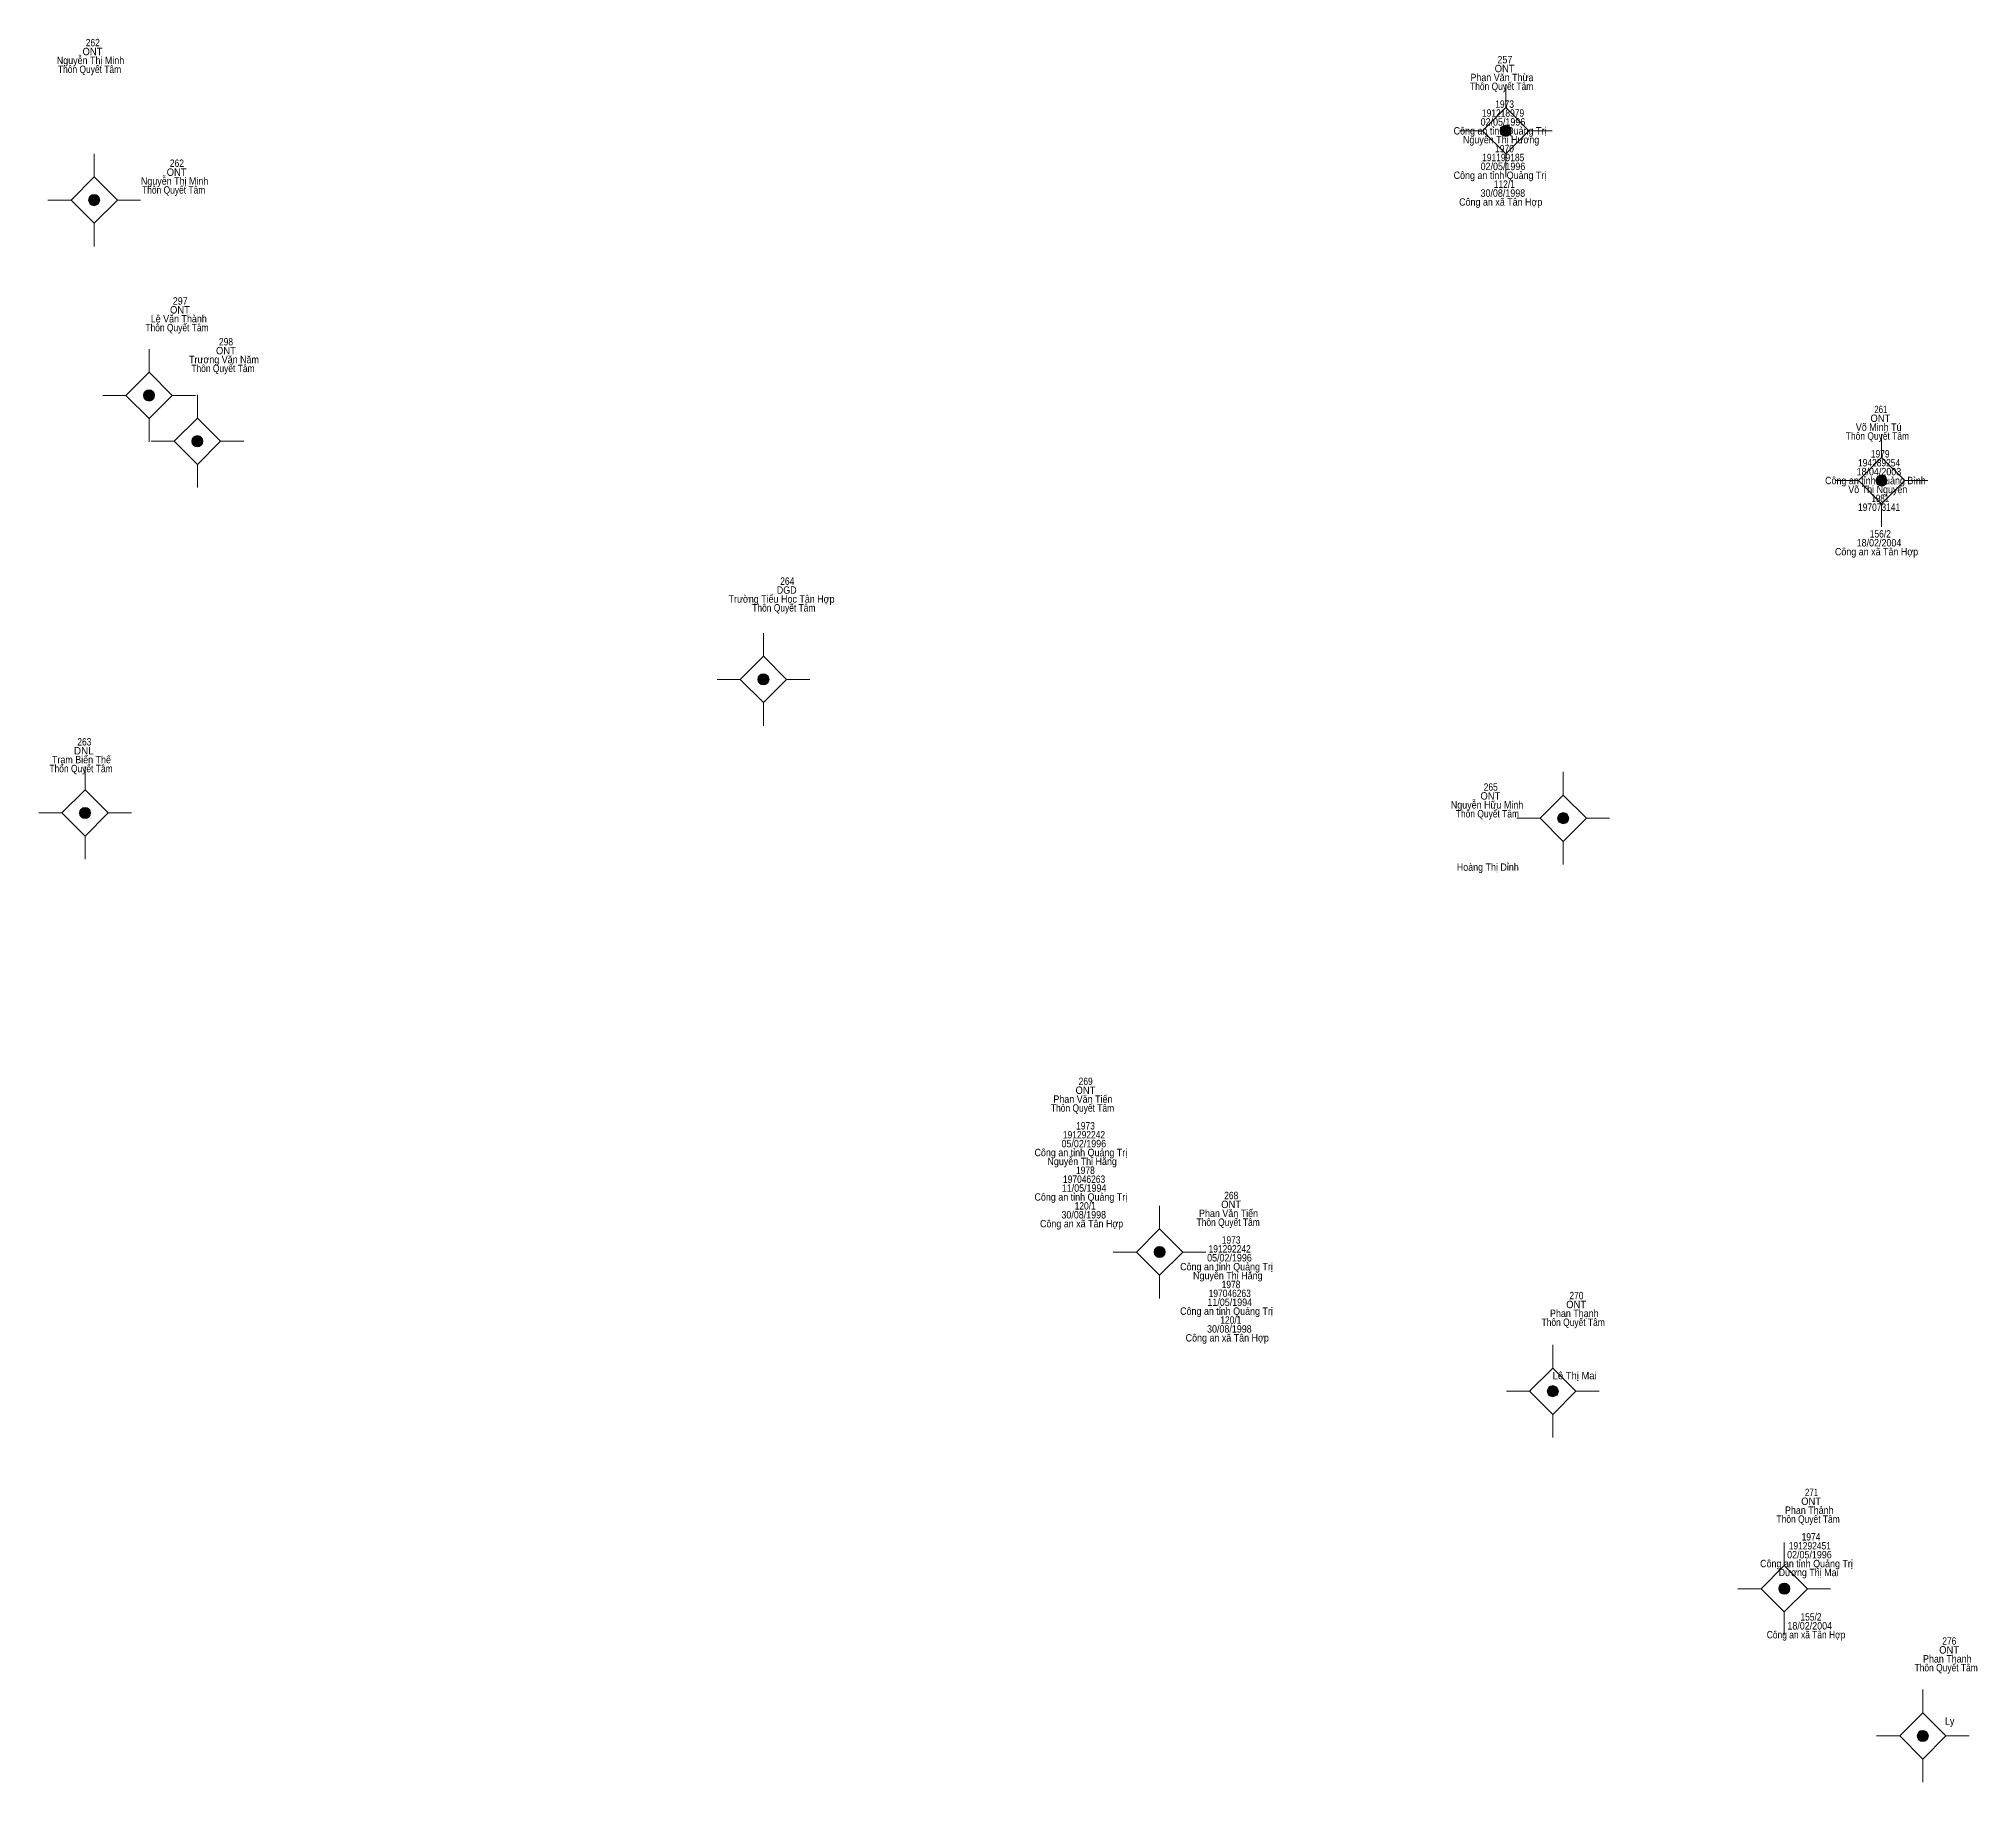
# Model space of a CAD drawing. Header units: metres. Extents: x 548452 to 551009, y 1840956 to 1844548.
# Drawn here: x 550665.1 to 550769.7, y 1841164.4 to 1841258.5 of the extents above; entities that cross this region are included whole.
import ezdxf
from ezdxf.enums import TextEntityAlignment as Align

# ---------------------------------------------------------------- set-up
doc = ezdxf.new("R2010")
doc.units = ezdxf.units.M
doc.header["$LTSCALE"] = 0.16
doc.layers.add('11', color=7, linetype='Continuous', lineweight=13)
doc.layers.add('15', color=7, linetype='Continuous')

msp = doc.modelspace()

# ---------------------------------------------------------------- texts
at = {"layer": '15'}
for s, width, p in [('ONT', 0.95, (550668.03, 1841257.59)), ('262', 0.85, (550668.045, 1841258.07)), (' Nguyễn Thị Minh', 0.9, (550667.855, 1841257.11)), ('Thôn Quyết Tâm', 0.85, (550667.87, 1841256.63)), ('ONT', 0.95, (550744.24, 1841256.67)), ('257', 0.9, (550744.255, 1841257.15)), ('Thôn Quyết Tâm', 0.85, (550744.08, 1841255.71)), ('Phan Văn Thừa', 0.9, (550744.095, 1841256.19)), ('191218979', 0.85, (550744.155, 1841254.27)), ('1973', 0.85, (550744.24, 1841254.75)), ('Công an tỉnh Quảng Trị', 0.9, (550743.99, 1841253.31)), ('02/05/1996', 0.9, (550744.15, 1841253.79)), ('Nguyễn Thị Hương', 0.9, (550744.05, 1841252.83)), ('1970', 0.85, (550744.235, 1841252.35)), ('ONT', 0.95, (550672.57, 1841251.08)), ('262', 0.85, (550672.585, 1841251.56)), ('02/05/1996', 0.9, (550744.15, 1841251.39)), ('191199185', 0.85, (550744.165, 1841251.87)), (' Nguyễn Thị Minh', 0.9, (550672.395, 1841250.6)), ('Thôn Quyết Tâm', 0.85, (550672.41, 1841250.12)), ('Công an tỉnh Quảng Trị', 0.9, (550743.99, 1841250.91)), ('112/1', 0.85, (550744.225, 1841250.43)), ('Công an xã Tân Hợp', 0.9, (550744.03, 1841249.47)), ('30/08/1998', 0.9, (550744.145, 1841249.95)), ('297', 0.9, (550672.765, 1841244.13)), ('Thôn Quyết Tâm', 0.85, (550672.59, 1841242.69)), (' Lê Văn Thành', 0.9, (550672.62, 1841243.17)), ('ONT', 0.95, (550672.75, 1841243.65)), ('298', 0.85, (550675.235, 1841241.93)), (' Trương Văn Năm', 0.9, (550675.06, 1841240.97)), ('ONT', 0.95, (550675.23, 1841241.45)), ('Thôn Quyết Tâm', 0.85, (550675.07, 1841240.49)), ('ONT', 0.95, (550764.52, 1841237.8)), ('261', 0.8, (550764.545, 1841238.28)), ('Thôn Quyết Tâm', 0.85, (550764.36, 1841236.84)), ('Võ Minh Tú', 0.9, (550764.425, 1841237.32)), ('194289254', 0.85, (550764.45, 1841235.4)), ('1979', 0.85, (550764.51, 1841235.88)), ('Công an tỉnh Quảng Bình', 0.9, (550764.25, 1841234.44)), ('18/04/2003', 0.9, (550764.44, 1841234.92)), ('Võ Thị Nguyện', 0.9, (550764.38, 1841233.96)), ('1981', 0.8, (550764.515, 1841233.48)), ('197073141', 0.85, (550764.45, 1841233)), ('156/2', 0.85, (550764.515, 1841231.56)), ('Công an xã Tân Hợp', 0.9, (550764.31, 1841230.6)), ('18/02/2004', 0.9, (550764.445, 1841231.08)), ('Trường Tiểu Học Tân Hợp', 0.9, (550705.215, 1841228.05)), ('DGD', 0.9, (550705.495, 1841228.53)), ('264', 0.85, (550705.525, 1841229.01)), ('Thôn Quyết Tâm', 0.85, (550705.34, 1841227.57)), ('263', 0.85, (550667.59, 1841220.34)), ('Thôn Quyết Tâm', 0.85, (550667.41, 1841218.9)), ('Trạm Biến Thế', 0.9, (550667.435, 1841219.38)), ('265', 0.85, (550743.49, 1841217.9)), ('Nguyễn Hữu Minh', 0.9, (550743.29, 1841216.94)), ('Thôn Quyết Tâm', 0.85, (550743.31, 1841216.46)), ('ONT', 0.95, (550743.47, 1841217.42)), ('Hoàng Thị Dỉnh', 0.9, (550743.33, 1841213.58)), ('269', 0.85, (550721.63, 1841202.02)), ('Phan Văn Tiến', 0.9, (550721.48, 1841201.06)), ('ONT', 0.95, (550721.62, 1841201.54)), ('Thôn Quyết Tâm', 0.85, (550721.46, 1841200.58)), ('191292242', 0.85, (550721.54, 1841199.14)), ('1973', 0.85, (550721.62, 1841199.62)), ('Công an tỉnh Quảng Trị', 0.9, (550721.37, 1841198.18)), ('Nguyễn Thị Hằng', 0.9, (550721.44, 1841197.7)), ('05/02/1996', 0.9, (550721.53, 1841198.66)), ('197046263', 0.85, (550721.545, 1841196.74)), ('1978', 0.85, (550721.615, 1841197.22)), ('Công an tỉnh Quảng Trị', 0.9, (550721.37, 1841195.78)), ('11/05/1994', 0.9, (550721.545, 1841196.26)), ('268', 0.85, (550729.485, 1841195.86)), ('30/08/1998', 0.9, (550721.525, 1841194.82)), ('120/1', 0.85, (550721.605, 1841195.3)), ('Phan Văn Tiến', 0.9, (550729.34, 1841194.9)), ('ONT', 0.95, (550729.48, 1841195.38)), ('Công an xã Tân Hợp', 0.9, (550721.41, 1841194.34)), ('Thôn Quyết Tâm', 0.85, (550729.32, 1841194.42)), ('05/02/1996', 0.9, (550729.39, 1841192.5)), ('191292242', 0.85, (550729.4, 1841192.98)), ('1973', 0.85, (550729.48, 1841193.46)), ('Công an tỉnh Quảng Trị', 0.9, (550729.23, 1841192.02)), ('Nguyễn Thị Hằng', 0.9, (550729.3, 1841191.54)), ('197046263', 0.85, (550729.405, 1841190.58)), ('1978', 0.85, (550729.475, 1841191.06)), ('270', 0.85, (550748.115, 1841190.46)), ('Công an tỉnh Quảng Trị', 0.9, (550729.23, 1841189.62)), ('11/05/1994', 0.9, (550729.405, 1841190.1)), ('Phan Thạnh', 0.9, (550748, 1841189.5)), ('ONT', 0.95, (550748.1, 1841189.98)), ('30/08/1998', 0.9, (550729.385, 1841188.66)), ('120/1', 0.85, (550729.465, 1841189.14)), ('Thôn Quyết Tâm', 0.85, (550747.94, 1841189.02)), ('Công an xã Tân Hợp', 0.9, (550729.27, 1841188.18)), ('Lê Thị Mai', 0.95, (550748.02, 1841186.14)), ('Phan Thảnh', 0.9, (550760.68, 1841178.88)), ('ONT', 0.95, (550760.78, 1841179.36)), ('271', 0.8, (550760.805, 1841179.84)), ('Thôn Quyết Tâm', 0.85, (550760.62, 1841178.4)), ('191292451', 0.85, (550760.71, 1841176.96)), ('1974', 0.85, (550760.775, 1841177.44)), ('Công an tỉnh Quảng Trị', 0.9, (550760.53, 1841176)), ('02/05/1996', 0.9, (550760.69, 1841176.48)), ('Dương Thị Mai', 0.9, (550760.645, 1841175.52)), ('18/02/2004', 0.9, (550760.705, 1841172.64)), ('155/2', 0.85, (550760.775, 1841173.12)), ('Công an xã Tân Hợp ', 0.85, (550760.57, 1841172.16)), ('276', 0.85, (550768.24, 1841171.82)), ('Phan Thanh', 0.9, (550768.13, 1841170.86)), ('ONT', 0.95, (550768.23, 1841171.34)), ('Thôn Quyết Tâm', 0.85, (550768.07, 1841170.38)), ('Ly', 0.9, (550768.26, 1841167.5))]:
    msp.add_text(s, height=0.4, dxfattribs=dict(at, width=width)).set_placement(p, align=Align.CENTER)
msp.add_text('DNL', height=0.4, dxfattribs=at).set_placement((550667.56, 1841219.86), align=Align.CENTER)

# ---------------------------------------------------------------- hatches: boundary and pattern name
at = {"layer": '11'}
for points in [[(550744.5995, 1841253.51, 1), (550743.9995, 1841253.51, 1)], [(550668.4195, 1841249.77, 1), (550667.8195, 1841249.77, 1)], [(550671.3795, 1841239.23, 1), (550670.7795, 1841239.23, 1)], [(550673.9895, 1841236.76, 1), (550673.3895, 1841236.76, 1)], [(550764.8795, 1841234.64, 1), (550764.2795, 1841234.64, 1)], [(550704.5395, 1841223.91, 1), (550703.9395, 1841223.91, 1)], [(550667.9295, 1841216.7, 1), (550667.3295, 1841216.7, 1)], [(550747.6995, 1841216.42, 1), (550747.0995, 1841216.42, 1)], [(550725.9195, 1841193.01, 1), (550725.3195, 1841193.01, 1)], [(550747.1395, 1841185.5, 1), (550746.5395, 1841185.5, 1)], [(550759.6295, 1841174.84, 1), (550759.0295, 1841174.84, 1)], [(550767.1095, 1841166.9, 1), (550766.5095, 1841166.9, 1)]]:
    msp.add_hatch(color=256, dxfattribs=at).paths.add_polyline_path(points)

# ---------------------------------------------------------------- linework, layer by layer
for p, q in [((550744.3, 1841256.01), (550744.3, 1841254.76)), ((550743.05, 1841253.51), (550741.8, 1841253.51)), ((550746.8, 1841253.51), (550745.55, 1841253.51)), ((550668.12, 1841252.27), (550668.12, 1841251.02)), ((550744.3, 1841252.26), (550744.3, 1841251.01)), ((550666.87, 1841249.77), (550665.62, 1841249.77)), ((550670.62, 1841249.77), (550669.37, 1841249.77)), ((550668.12, 1841248.52), (550668.12, 1841247.27)), ((550671.08, 1841241.73), (550671.08, 1841240.48)), ((550669.83, 1841239.23), (550668.58, 1841239.23)), ((550673.58, 1841239.23), (550672.33, 1841239.23)), ((550673.69, 1841239.26), (550673.69, 1841238.01)), ((550671.08, 1841237.98), (550671.08, 1841236.73)), ((550764.58, 1841237.14), (550764.58, 1841235.89)), ((550672.44, 1841236.76), (550671.19, 1841236.76)), ((550676.19, 1841236.76), (550674.94, 1841236.76)), ((550673.69, 1841235.51), (550673.69, 1841234.26)), ((550763.33, 1841234.64), (550762.08, 1841234.64)), ((550767.08, 1841234.64), (550765.83, 1841234.64)), ((550764.58, 1841233.39), (550764.58, 1841232.14)), ((550704.24, 1841226.41), (550704.24, 1841225.16)), ((550702.99, 1841223.91), (550701.74, 1841223.91)), ((550706.74, 1841223.91), (550705.49, 1841223.91)), ((550704.24, 1841222.66), (550704.24, 1841221.41)), ((550667.63, 1841219.2), (550667.63, 1841217.95)), ((550747.4, 1841218.92), (550747.4, 1841217.67)), ((550666.38, 1841216.7), (550665.13, 1841216.7)), ((550670.13, 1841216.7), (550668.88, 1841216.7)), ((550746.15, 1841216.42), (550744.9, 1841216.42)), ((550749.9, 1841216.42), (550748.65, 1841216.42)), ((550667.63, 1841215.45), (550667.63, 1841214.2)), ((550747.4, 1841215.17), (550747.4, 1841213.92)), ((550725.62, 1841195.51), (550725.62, 1841194.26)), ((550724.37, 1841193.01), (550723.12, 1841193.01)), ((550728.12, 1841193.01), (550726.87, 1841193.01)), ((550725.62, 1841191.76), (550725.62, 1841190.51)), ((550746.84, 1841188), (550746.84, 1841186.75)), ((550745.59, 1841185.5), (550744.34, 1841185.5)), ((550749.34, 1841185.5), (550748.09, 1841185.5)), ((550746.84, 1841184.25), (550746.84, 1841183)), ((550759.33, 1841177.34), (550759.33, 1841176.09)), ((550758.08, 1841174.84), (550756.83, 1841174.84)), ((550761.83, 1841174.84), (550760.58, 1841174.84)), ((550759.33, 1841173.59), (550759.33, 1841172.34)), ((550766.81, 1841169.4), (550766.81, 1841168.15)), ((550765.56, 1841166.9), (550764.31, 1841166.9)), ((550769.31, 1841166.9), (550768.06, 1841166.9)), ((550766.81, 1841165.65), (550766.81, 1841164.4))]:
    msp.add_line(p, q, dxfattribs=at)
for points in [[(550744.3, 1841254.76), (550743.05, 1841253.51), (550744.3, 1841252.26), (550745.55, 1841253.51)], [(550668.12, 1841251.02), (550666.87, 1841249.77), (550668.12, 1841248.52), (550669.37, 1841249.77)], [(550671.08, 1841240.48), (550669.83, 1841239.23), (550671.08, 1841237.98), (550672.33, 1841239.23)], [(550673.69, 1841238.01), (550672.44, 1841236.76), (550673.69, 1841235.51), (550674.94, 1841236.76)], [(550764.58, 1841235.89), (550763.33, 1841234.64), (550764.58, 1841233.39), (550765.83, 1841234.64)], [(550704.24, 1841225.16), (550702.99, 1841223.91), (550704.24, 1841222.66), (550705.49, 1841223.91)], [(550667.63, 1841217.95), (550666.38, 1841216.7), (550667.63, 1841215.45), (550668.88, 1841216.7)], [(550747.4, 1841217.67), (550746.15, 1841216.42), (550747.4, 1841215.17), (550748.65, 1841216.42)], [(550725.62, 1841194.26), (550724.37, 1841193.01), (550725.62, 1841191.76), (550726.87, 1841193.01)], [(550746.84, 1841186.75), (550745.59, 1841185.5), (550746.84, 1841184.25), (550748.09, 1841185.5)], [(550759.33, 1841176.09), (550758.08, 1841174.84), (550759.33, 1841173.59), (550760.58, 1841174.84)], [(550766.81, 1841168.15), (550765.56, 1841166.9), (550766.81, 1841165.65), (550768.06, 1841166.9)]]:
    msp.add_lwpolyline(points, close=True, dxfattribs=at)
for centre in [(550744.2995, 1841253.51), (550668.1195, 1841249.77), (550671.0795, 1841239.23), (550673.6895, 1841236.76), (550764.5795, 1841234.64), (550704.2395, 1841223.91), (550667.6295, 1841216.7), (550747.3995, 1841216.42), (550725.6195, 1841193.01), (550746.8395, 1841185.5), (550759.3295, 1841174.84), (550766.8095, 1841166.9)]:
    msp.add_circle(centre, 0.3, dxfattribs=at)

msp.set_redraw_order([(e.dxf.handle, doc.entitydb.next_handle()) for e in msp.query("TEXT MTEXT ATTDEF DIMENSION ARC_DIMENSION")])  # texts and dimensions are drawn at this point

doc.saveas('drawing.dxf')
